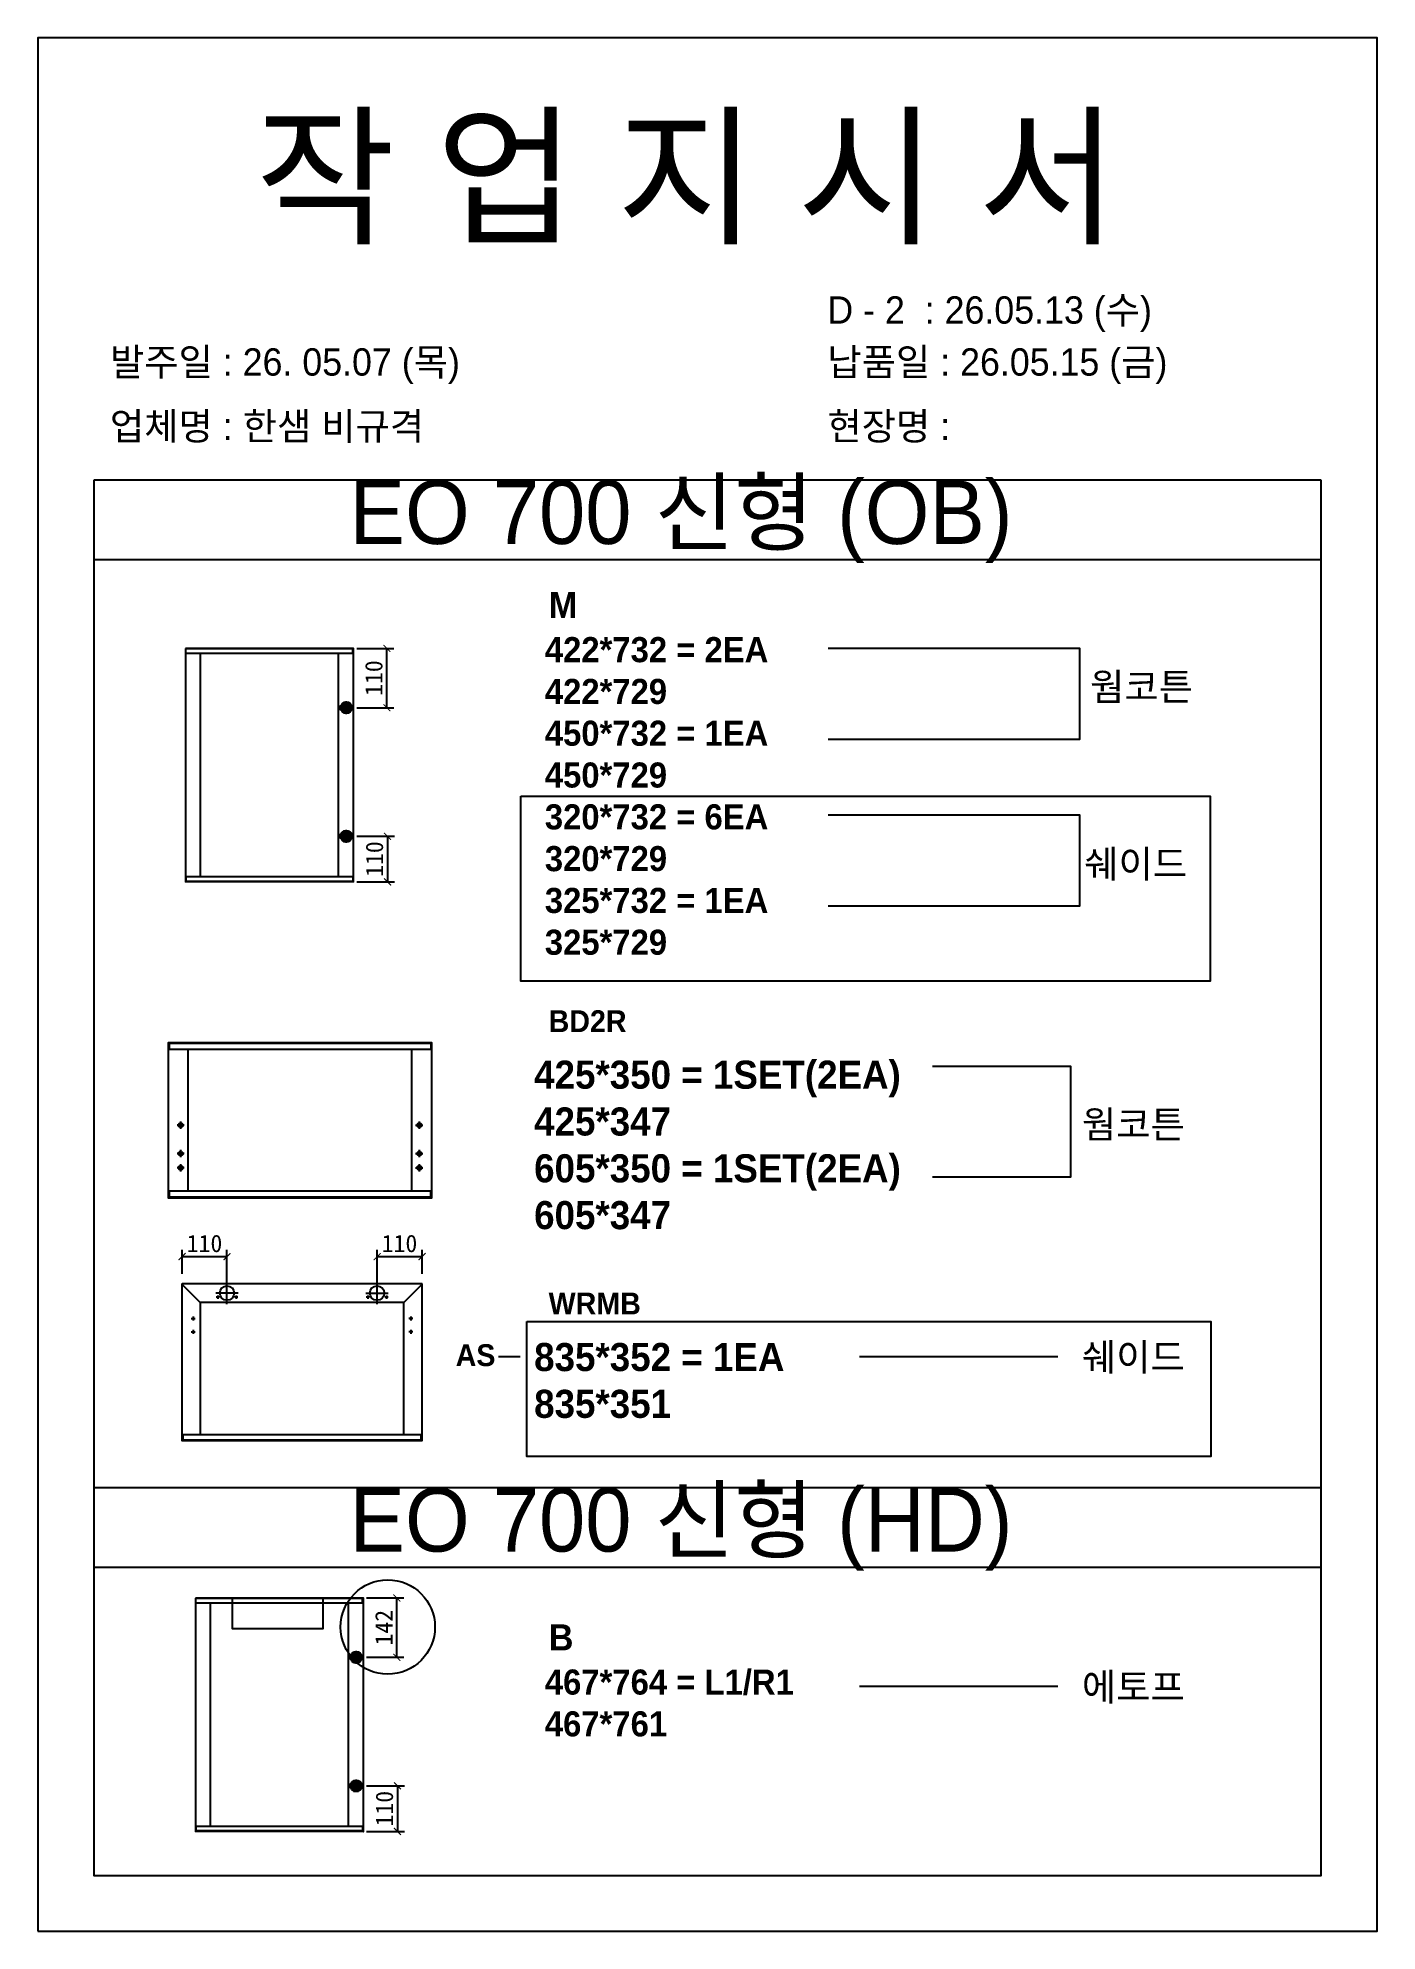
# Model space of a CAD drawing. Header units: millimetres. Extents: x -44117 to 256353, y -2095463 to 65325.
# Drawn here: x 110889 to 112812, y -923825 to -921105 of the extents above; entities that cross this region are included whole.
import ezdxf

# ---------------------------------------------------------------- set-up
doc = ezdxf.new("R2010")
doc.units = ezdxf.units.MM
doc.header["$LTSCALE"] = 10
doc.layers.add('Layer1', color=7, linetype='Continuous', lineweight=70)
doc.styles.add('MtX_Gulim', font='')
doc.styles.get('MtX_Gulim').set_extended_font_data('Gulim', bold=True)
doc.dimstyles.new('ISO-25', dxfattribs={"dimtxt": 2.5, "dimasz": 2.5, "dimexe": 1, "dimexo": 1, "dimtad": 1, "dimtxsty": 'Standard', "dimblk": 'ARCHTICK', "dimcen": 2.5, "dimadec": 0, "dimazin": 0, "dimtfac": 1, "dimtmove": 0, "dimatfit": 3, "dimfxl": 0, "dimarcsym": 0})

msp = doc.modelspace()

# ---------------------------------------------------------------- texts
at = {"linetype": 'Continuous', "style": 'MtX_Gulim'}
for s, height, p in [('M', 37.49849, (111622.93543, -921938.88128)), ('웜코튼', 39.271262, (112400.20658, -922057.29159)), ('쉐이드', 39.271262, (112391.89085, -922311.75293)), ('BD2R', 31.421769, (111622.7326, -922533.73649)), ('웜코튼', 39.271262, (112388.56456, -922685.96079)), ('WRMB', 31.421769, (111622.7326, -922939.37478)), ('쉐이드', 39.271262, (112388.56456, -923020.38014)), ('B', 37.49849, (111622.93543, -923422.09304)), ('에토프', 39.271262, (112388.56456, -923494.1409))]:
    msp.add_text(s, height=height, dxfattribs=at).set_placement(p)
at = {"color": 1, "linetype": 'Continuous', "style": 'MtX_Gulim'}
msp.add_text('AS', height=31.421769, dxfattribs=at).set_placement((111489.2216, -923013.53724))
at = {"attachment_point": 1}
for s, width, gutter_width, heights, insert, char_height in [('{\\fGulim|b0|i0|c129|p50;작 업 지 시 서}', 3786.0728481, 14.30944, [-178.40505], (111201.56729, -921224.59974), 160.2657825), ('\\pt11;{\\fGulim|b0|i0|c129|p50;발주일 : 26. 05.07 (목)}', 3786.0728481, 14.30944, [39.49878], (110992.7244, -921551.34346), 39.2651167), ('{\\fGulim|b0|i0|c129|p50;납품일 : 26.05.15 (금)}', 3786.0728481, 14.30944, [40.16974], (112022.97922, -921551.34346), 39.2651167), ('{\\fGulim|b0|i0|c129|p50;업체명 : 한샘 비규격}', 3786.0728481, 14.30944, [41.34032], (110992.7244, -921643.67507), 39.2651167), ('{\\fGulim|b0|i0|c129|p50;현장명 :}', 3786.0728481, 14.30944, [45.21037], (112022.97922, -921643.67507), 39.2651167), ('{\\fGulim|b0|i0|c129|p50;EO 700 신형 (OB)}', 2155.3243433, 8.14604, [-114.80382], (111336.95095, -921741.18053), 91.2356303), ('{\\f굴림|b1|i0|c129|p50;422*732 = 2EA\\P\\C1;422*729\\P\\C256;450*732 = 1EA\\P\\C1;450*729\\P\\C256;320*732 = 6EA\\P\\C1;320*729\\P\\C256;325*732 = 1EA\\P\\C1;325*729}', 10891.9816234, 140.08053, [-457.787], (111617.26876, -921966.23287), 36.0207087), ('{\\f굴림|b1|i0|c129|p50;425*350 = 1SET(2EA)\\P\\C1;425*347\\P\\C256;605*350 = 1SET(2EA) \\P\\C1;605*347}', 12198.822037, 156.88766, [-252.46106], (111601.90943, -922574.69496), 40.342541), ('{\\f굴림|b1|i0|c129|p50;835*352 = 1EA\\P\\C1;835*351}', 12198.822037, 156.88766, [-108.80746], (111601.90943, -922980.33325), 40.342541), ('{\\fGulim|b0|i0|c129|p50;EO 700 신형 (HD)}', 2155.3243433, 8.14604, [-114.80382], (111336.95095, -923188.78283), 91.2356303), ('{\\f굴림|b1|i0|c129|p50;467*764 = L1/R1\\P\\C1;467*761}', 10891.9816234, 140.08053, [519.71651], (111617.26876, -923449.44463), 36.0207087)]:
    msp.add_mtext_dynamic_manual_height_columns(s, width=width, gutter_width=gutter_width, heights=heights, dxfattribs=dict(at, insert=insert, char_height=char_height))
at = {"color": 1, "insert": (112022.97922, -921476.66817), "char_height": 39.2651167, "attachment_point": 1}
msp.add_mtext_dynamic_manual_height_columns('{\\fGulim|b0|i0|c129|p50;D - 2  : 26.05.13 (수)}', width=3786.0728481, gutter_width=14.30944, heights=[40.16974], dxfattribs=at)

# ---------------------------------------------------------------- blocks, each defined once
blk = doc.blocks.new('_ArchTick')
at = {"color": 0, "linetype": 'ByBlock', "const_width": 0.15}
blk.add_lwpolyline([(-0.5, -0.5), (0.5, 0.5)], dxfattribs=at)
blk = doc.blocks.new('*D6091')
at = {"color": 0, "lineweight": -2}
for p, q in [((111347.1, -921982.5), (111400.5, -921982.5)), ((111390.5, -922067.7), (111390.5, -921982.5)), ((111347.1, -922067.7), (111400.5, -922067.7))]:
    blk.add_line(p, q, dxfattribs=at)
at = {"layer": 'Defpoints', "color": 0}
for p in [(111332.1, -921982.5), (111390.5, -921982.5), (111332.1, -922067.7)]:
    blk.add_point(p, dxfattribs=at)
at = {"color": 0, "lineweight": -2, "xscale": 10, "yscale": 10, "zscale": 10}
for p, rotation in [((111390.5, -921982.5), 90), ((111390.5, -922067.7), 270)]:
    blk.add_blockref('_ArchTick', p, dxfattribs=dict(at, rotation=rotation))
at = {"color": 0, "insert": (111371.8, -922025.1), "char_height": 25, "attachment_point": 5, "rotation": 90}
blk.add_mtext('110', dxfattribs=at)
blk = doc.blocks.new('*D6092')
at = {"color": 0, "lineweight": -2}
for p, q in [((111347.1, -922252.4), (111401.4, -922252.4)), ((111391.4, -922252.4), (111391.4, -922317.9)), ((111347.1, -922317.9), (111401.4, -922317.9))]:
    blk.add_line(p, q, dxfattribs=at)
at = {"layer": 'Defpoints', "color": 0}
for p in [(111332.1, -922252.4), (111332.1, -922317.9), (111391.4, -922317.9)]:
    blk.add_point(p, dxfattribs=at)
at = {"color": 0, "lineweight": -2, "xscale": 10, "yscale": 10, "zscale": 10}
for p, rotation in [((111391.4, -922252.4), 90), ((111391.4, -922317.9), 270)]:
    blk.add_blockref('_ArchTick', p, dxfattribs=dict(at, rotation=rotation))
at = {"color": 0, "insert": (111372.7, -922285.1), "char_height": 25, "attachment_point": 5, "rotation": 90}
blk.add_mtext('110', dxfattribs=at)
blk = doc.blocks.new('*D6093')
at = {"color": 0, "lineweight": -2}
for p, q in [((111096.3, -922880.9), (111096.3, -922846.3)), ((111160.8, -922893.6), (111160.8, -922846.3)), ((111096.3, -922856.3), (111160.8, -922856.3))]:
    blk.add_line(p, q, dxfattribs=at)
at = {"layer": 'Defpoints', "color": 0}
for p in [(111160.8, -922856.3), (111096.3, -922895.9), (111160.8, -922908.6)]:
    blk.add_point(p, dxfattribs=at)
at = {"color": 0, "lineweight": -2, "xscale": 10, "yscale": 10, "zscale": 10, "rotation": 180}
blk.add_blockref('_ArchTick', (111096.3, -922856.3), dxfattribs=at)
at = {"color": 0, "lineweight": -2, "xscale": 10, "yscale": 10, "zscale": 10}
blk.add_blockref('_ArchTick', (111160.8, -922856.3), dxfattribs=at)
at = {"color": 0, "insert": (111128.6, -922837.5), "char_height": 25, "attachment_point": 5}
blk.add_mtext('110', dxfattribs=at)
blk = doc.blocks.new('*D6094')
at = {"color": 0, "lineweight": -2}
for p, q in [((111376.4, -922893.6), (111376.4, -922846.3)), ((111440.9, -922880.9), (111440.9, -922846.3)), ((111376.4, -922856.3), (111440.9, -922856.3))]:
    blk.add_line(p, q, dxfattribs=at)
at = {"layer": 'Defpoints', "color": 0}
for p in [(111440.9, -922856.3), (111440.9, -922895.9), (111376.4, -922908.6)]:
    blk.add_point(p, dxfattribs=at)
at = {"color": 0, "lineweight": -2, "xscale": 10, "yscale": 10, "zscale": 10, "rotation": 180}
blk.add_blockref('_ArchTick', (111376.4, -922856.3), dxfattribs=at)
at = {"color": 0, "lineweight": -2, "xscale": 10, "yscale": 10, "zscale": 10}
blk.add_blockref('_ArchTick', (111440.9, -922856.3), dxfattribs=at)
at = {"color": 0, "insert": (111408.6, -922837.5), "char_height": 25, "attachment_point": 5}
blk.add_mtext('110', dxfattribs=at)
blk = doc.blocks.new('*D6095')
at = {"color": 0, "lineweight": -2}
for p, q in [((111361.4, -923346.7), (111414.8, -923346.7)), ((111404.8, -923431.9), (111404.8, -923346.7)), ((111361.4, -923431.9), (111414.8, -923431.9))]:
    blk.add_line(p, q, dxfattribs=at)
at = {"layer": 'Defpoints', "color": 0}
for p in [(111346.4, -923346.7), (111404.8, -923346.7), (111346.4, -923431.9)]:
    blk.add_point(p, dxfattribs=at)
at = {"color": 0, "lineweight": -2, "xscale": 10, "yscale": 10, "zscale": 10}
for p, rotation in [((111404.8, -923346.7), 90), ((111404.8, -923431.9), 270)]:
    blk.add_blockref('_ArchTick', p, dxfattribs=dict(at, rotation=rotation))
at = {"color": 0, "insert": (111386.1, -923389.3), "char_height": 25, "attachment_point": 5, "rotation": 90}
blk.add_mtext('142', dxfattribs=at)
blk = doc.blocks.new('*D6096')
at = {"color": 0, "lineweight": -2}
for p, q in [((111361.4, -923616.6), (111415.7, -923616.6)), ((111405.7, -923616.6), (111405.7, -923682.1)), ((111361.4, -923682.1), (111415.7, -923682.1))]:
    blk.add_line(p, q, dxfattribs=at)
at = {"layer": 'Defpoints', "color": 0}
for p in [(111346.4, -923616.6), (111346.4, -923682.1), (111405.7, -923682.1)]:
    blk.add_point(p, dxfattribs=at)
at = {"color": 0, "lineweight": -2, "xscale": 10, "yscale": 10, "zscale": 10}
for p, rotation in [((111405.7, -923616.6), 90), ((111405.7, -923682.1), 270)]:
    blk.add_blockref('_ArchTick', p, dxfattribs=dict(at, rotation=rotation))
at = {"color": 0, "insert": (111387, -923649.3), "char_height": 25, "attachment_point": 5, "rotation": 90}
blk.add_mtext('110', dxfattribs=at)

# ---------------------------------------------------------------- dimensions: what is measured, and where the dimension line sits
for base, p1, p2, text, picture, middle in [((111390.50143, -921982.53042), (111332.11207, -922067.68611), (111332.11207, -921982.53042), '110', '*D6091', (111371.75143, -922025.10827)), ((111391.43532, -922317.87709), (111332.11207, -922252.36645), (111332.11207, -922317.87709), '110', '*D6092', (111372.68532, -922285.12177)), ((111404.80721, -923346.74555), (111346.41785, -923431.90124), (111346.41785, -923346.74555), '142', '*D6095', (111386.05721, -923389.3234)), ((111405.7411, -923682.09222), (111346.41785, -923616.58159), (111346.41785, -923682.09222), '110', '*D6096', (111386.9911, -923649.3369))]:
    dim = msp.add_linear_dim(base=base, p1=p1, p2=p2, angle=90, text=text, dimstyle='ISO-25', override={"dimscale": 10, "dimasz": 1, "dimexo": 1.5, "dimtxsty": 'Standard'})
    dim.commit()
    dim.dimension.update_dxf_attribs({"geometry": picture, "text_midpoint": middle})
for base, p1, p2, picture, middle in [((111160.83609, -922856.29876), (111096.31604, -922895.87916), (111160.83609, -922908.60559), '*D6093', (111128.57607, -922837.54876)), ((111440.90591, -922856.29876), (111376.38587, -922908.60559), (111440.90591, -922895.87916), '*D6094', (111408.64589, -922837.54876))]:
    dim = msp.add_linear_dim(base=base, p1=p1, p2=p2, text='110', dimstyle='ISO-25', override={"dimscale": 10, "dimasz": 1, "dimexo": 1.5, "dimtxsty": 'Standard'})
    dim.commit()
    dim.dimension.update_dxf_attribs({"geometry": picture, "text_midpoint": middle})

# ---------------------------------------------------------------- linework, layer by layer
for p, q in [((112732.3269, -921740.89276), (110969.40329, -921740.89276)), ((112732.3269, -921855.36832), (110969.40329, -921855.36832)), ((111101.09382, -921982.77133), (111101.09382, -922317.63617)), ((111342.53156, -921983.20497), (111101.09382, -921983.20497)), ((111342.53156, -921989.75772), (111101.09382, -921989.75772)), ((111342.29065, -921982.53042), (111101.33473, -921982.53042)), ((111122.53481, -921989.2759), (111122.53481, -922310.64979)), ((111320.84966, -922310.64979), (111320.84966, -921989.75772)), ((111341.32701, -921989.75772), (111341.32701, -921982.53042)), ((111342.53156, -922317.63617), (111342.53156, -921982.77133)), ((111342.53156, -922310.64979), (111101.09382, -922310.64979)), ((111342.53156, -922317.20254), (111101.09382, -922317.20254)), ((111342.29065, -922317.87709), (111101.33473, -922317.87709)), ((111102.29837, -922317.87709), (111102.29837, -922310.64979)), ((111341.32701, -922310.64979), (111341.32701, -922317.87709)), ((111076.1627, -922549.36415), (111076.1627, -922771.63497)), ((111455.10579, -922549.93734), (111076.1627, -922549.93734)), ((111455.10579, -922558.5989), (111076.1627, -922558.5989)), ((111454.78735, -922549.04571), (111076.48114, -922549.04571)), ((111077.7549, -922549.04571), (111077.7549, -922558.5989)), ((111104.82226, -922558.5989), (111104.82226, -922762.40022)), ((111426.44623, -922762.40022), (111426.44623, -922558.5989)), ((111453.51359, -922549.04571), (111453.51359, -922558.5989)), ((111455.10579, -922771.63497), (111455.10579, -922549.36415)), ((111099.56801, -922667.50523), (111089.0595, -922667.50523)), ((111094.31375, -922662.25097), (111094.31375, -922672.75948)), ((111431.70048, -922667.50523), (111442.20899, -922667.50523)), ((111436.95474, -922662.25097), (111436.95474, -922672.75948)), ((111099.56801, -922708.26549), (111089.0595, -922708.26549)), ((111094.31375, -922703.01124), (111094.31375, -922713.51975)), ((111431.70048, -922708.26549), (111442.20899, -922708.26549)), ((111436.95474, -922703.01124), (111436.95474, -922713.51975)), ((111099.56801, -922728.64563), (111089.0595, -922728.64563)), ((111094.31375, -922723.39137), (111094.31375, -922733.89988)), ((111431.70048, -922728.64563), (111442.20899, -922728.64563)), ((111436.95474, -922723.39137), (111436.95474, -922733.89988)), ((111455.10579, -922762.40022), (111076.1627, -922762.40022)), ((111077.7549, -922762.40022), (111077.7549, -922771.95341)), ((111453.51359, -922771.95341), (111453.51359, -922762.40022)), ((111455.10579, -922771.06178), (111076.1627, -922771.06178)), ((111076.48114, -922771.95341), (111454.78735, -922771.95341)), ((111096.02008, -922895.87916), (111096.02008, -923120.21948)), ((111122.36083, -922922.21991), (111096.10676, -922895.66988)), ((111440.90591, -922895.58319), (111096.31604, -922895.58319)), ((111160.83609, -922924.749), (111160.83609, -922892.46217)), ((111376.38588, -922924.749), (111376.38588, -922892.46217)), ((111414.86113, -922922.21991), (111441.11519, -922895.66988)), ((111441.20188, -923120.21948), (111441.20188, -922895.87916)), ((111122.36083, -922922.21991), (111122.36083, -923112.22847)), ((111414.86113, -922922.21991), (111122.36083, -922922.21991)), ((111176.97951, -922908.60559), (111144.69268, -922908.60559)), ((111149.88544, -922914.52486), (111145.15002, -922914.52486)), ((111147.51773, -922912.15715), (111147.51773, -922916.89257)), ((111176.52215, -922914.52486), (111171.78674, -922914.52486)), ((111174.15445, -922912.15715), (111174.15445, -922916.89257)), ((111360.24246, -922908.60559), (111392.52929, -922908.60559)), ((111365.43523, -922914.52486), (111360.69981, -922914.52486)), ((111363.06752, -922912.15715), (111363.06752, -922916.89257)), ((111392.07194, -922914.52486), (111387.33653, -922914.52486)), ((111389.70424, -922912.15715), (111389.70424, -922916.89257)), ((111414.86113, -923111.63654), (111414.86113, -922922.21991)), ((111109.33844, -922945.30506), (111115.25771, -922945.30506)), ((111112.29808, -922942.34543), (111112.29808, -922948.2647)), ((111427.88352, -922945.30506), (111421.96425, -922945.30506)), ((111424.92389, -922942.34543), (111424.92389, -922948.2647)), ((111109.33844, -922964.24672), (111115.25771, -922964.24672)), ((111112.29808, -922961.28709), (111112.29808, -922967.20636)), ((111427.88352, -922964.24672), (111421.96425, -922964.24672)), ((111424.92389, -922961.28709), (111424.92389, -922967.20636)), ((111550.55011, -922999.81598), (111581.7341, -922999.81598)), ((112069.27197, -922999.7529), (112354.14772, -922999.7529)), ((111096.02008, -923111.63654), (111441.20188, -923111.63654)), ((111096.02008, -923119.68675), (111440.90591, -923119.68675)), ((111097.4999, -923111.63654), (111097.4999, -923120.51545)), ((111439.72206, -923120.51545), (111439.72206, -923111.63654)), ((111096.31604, -923120.51545), (111440.90591, -923120.51545)), ((112732.3269, -923188.49506), (110969.40329, -923188.49506)), ((112732.3269, -923302.97062), (110969.40329, -923302.97062)), ((111115.3996, -923346.98646), (111115.3996, -923681.8513)), ((111356.83734, -923347.4201), (111115.3996, -923347.4201)), ((111356.83734, -923353.97285), (111115.3996, -923353.97285)), ((111356.59643, -923346.74555), (111115.64051, -923346.74555)), ((111136.84058, -923353.49103), (111136.84058, -923674.86492)), ((111335.15544, -923674.86492), (111335.15544, -923353.97285)), ((111355.63279, -923353.97285), (111355.63279, -923346.74555)), ((111356.83734, -923681.8513), (111356.83734, -923346.98646)), ((112069.27197, -923473.51365), (112354.14772, -923473.51365)), ((111356.83734, -923674.86492), (111115.3996, -923674.86492)), ((111356.83734, -923681.41767), (111115.3996, -923681.41767)), ((111356.59643, -923682.09222), (111115.64051, -923682.09222)), ((111116.60415, -923682.09222), (111116.60415, -923674.86492)), ((111355.63279, -923674.86492), (111355.63279, -923682.09222))]:
    msp.add_line(p, q)
for points in [[(110889.2704, -923825.2984), (112812.45979, -923825.2984), (112812.45979, -921105.35912), (110889.2704, -921105.35912)], [(111582.92332, -922194.62766), (112572.82783, -922194.62766), (112572.82783, -922460.73103), (111582.92332, -922460.73103)], [(111591.4079, -922949.6145), (112573.57122, -922949.6145), (112573.57122, -923143.33775), (111591.4079, -923143.33775)]]:
    msp.add_lwpolyline(points, close=True)
for points in [[(110969.40329, -921740.89276), (110969.40329, -923745.16551), (112732.3269, -923745.16551), (112732.3269, -921740.89276)], [(112024.33558, -921982.13748), (112385.23827, -921982.13748), (112385.23827, -922113.52601), (112024.33558, -922113.52601)], [(112024.33558, -922221.6305), (112385.23827, -922221.6305), (112385.23827, -922353.01904), (112024.33558, -922353.01904)], [(112174.01872, -922582.53319), (112371.9331, -922582.53319), (112371.9331, -922742.19521), (112174.01872, -922742.19521)], [(111298.4013, -923346.74555), (111298.4013, -923391.0189), (111168.73639, -923391.0189), (111168.73639, -923346.74555)]]:
    msp.add_lwpolyline(points)
for centre, radius in [((111094.31375, -922667.50523), 3.1844), ((111436.95474, -922667.50523), 3.1844), ((111094.31375, -922708.26549), 3.1844), ((111436.95474, -922708.26549), 3.1844), ((111094.31375, -922728.64563), 3.1844), ((111436.95474, -922728.64563), 3.1844), ((111160.83609, -922908.60559), 10.35872), ((111376.38588, -922908.60559), 10.35872), ((111147.51773, -922914.52486), 0.94708), ((111174.15445, -922914.52486), 0.94708), ((111363.06752, -922914.52486), 0.94708), ((111389.70424, -922914.52486), 0.94708), ((111112.29808, -922945.30506), 0.88789), ((111424.92389, -922945.30506), 0.88789), ((111112.29808, -922964.24672), 0.88789), ((111424.92389, -922964.24672), 0.88789)]:
    msp.add_circle(centre, radius)
at = {"color": 1}
msp.add_circle((111391.77712, -923388.37979), 67.7354, dxfattribs=at)
for centre, radius, start, end in [((111342.29065, -921982.77133), 0.24091, 0, 90), ((111101.33473, -922317.63618), 0.24091, 180, 270), ((111342.29065, -922317.63618), 0.24091, 270, 0), ((111076.48114, -922549.36415), 0.31844, 90, 180), ((111454.78735, -922549.36415), 0.31844, 0, 90), ((111076.48114, -922771.63497), 0.31844, 180, 270), ((111454.78735, -922771.63497), 0.31844, 270, 0), ((111096.31604, -922895.87916), 0.29596, 90, 180), ((111440.90591, -922895.87916), 0.29596, 0, 90), ((111096.31604, -923120.21948), 0.29596, 180, 270), ((111440.90591, -923120.21948), 0.29596, 270, 0), ((111356.59643, -923346.98646), 0.24091, 0, 90), ((111115.64051, -923681.85131), 0.24091, 180, 270), ((111356.59643, -923681.85131), 0.24091, 270, 0)]:
    msp.add_arc(centre, radius, start, end)
at = {"layer": 'Layer1'}
for p, q in [((111332.11207, -922058.8071), (111332.11207, -922076.56512)), ((111332.11207, -922261.24546), (111332.11207, -922243.48744)), ((111346.41785, -923423.02223), (111346.41785, -923440.78025)), ((111346.41785, -923625.4606), (111346.41785, -923607.70258))]:
    msp.add_line(p, q, dxfattribs=at)
for points in [[(111340.99108, -922067.68611), (111323.23306, -922067.68611)], [(111340.99108, -922252.36645), (111323.23306, -922252.36645)], [(111355.29686, -923431.90124), (111337.53884, -923431.90124)], [(111355.29686, -923616.58159), (111337.53884, -923616.58159)]]:
    msp.add_lwpolyline(points, close=True, dxfattribs=at)
for centre in [(111332.11207, -922067.68611), (111332.11207, -922252.36645), (111346.41785, -923431.90124), (111346.41785, -923616.58159)]:
    msp.add_circle(centre, 5.91934, dxfattribs=at)

msp.set_redraw_order([(e.dxf.handle, doc.entitydb.next_handle()) for e in msp.query("TEXT MTEXT ATTDEF DIMENSION ARC_DIMENSION")])  # texts and dimensions are drawn at this point

doc.saveas('drawing.dxf')
